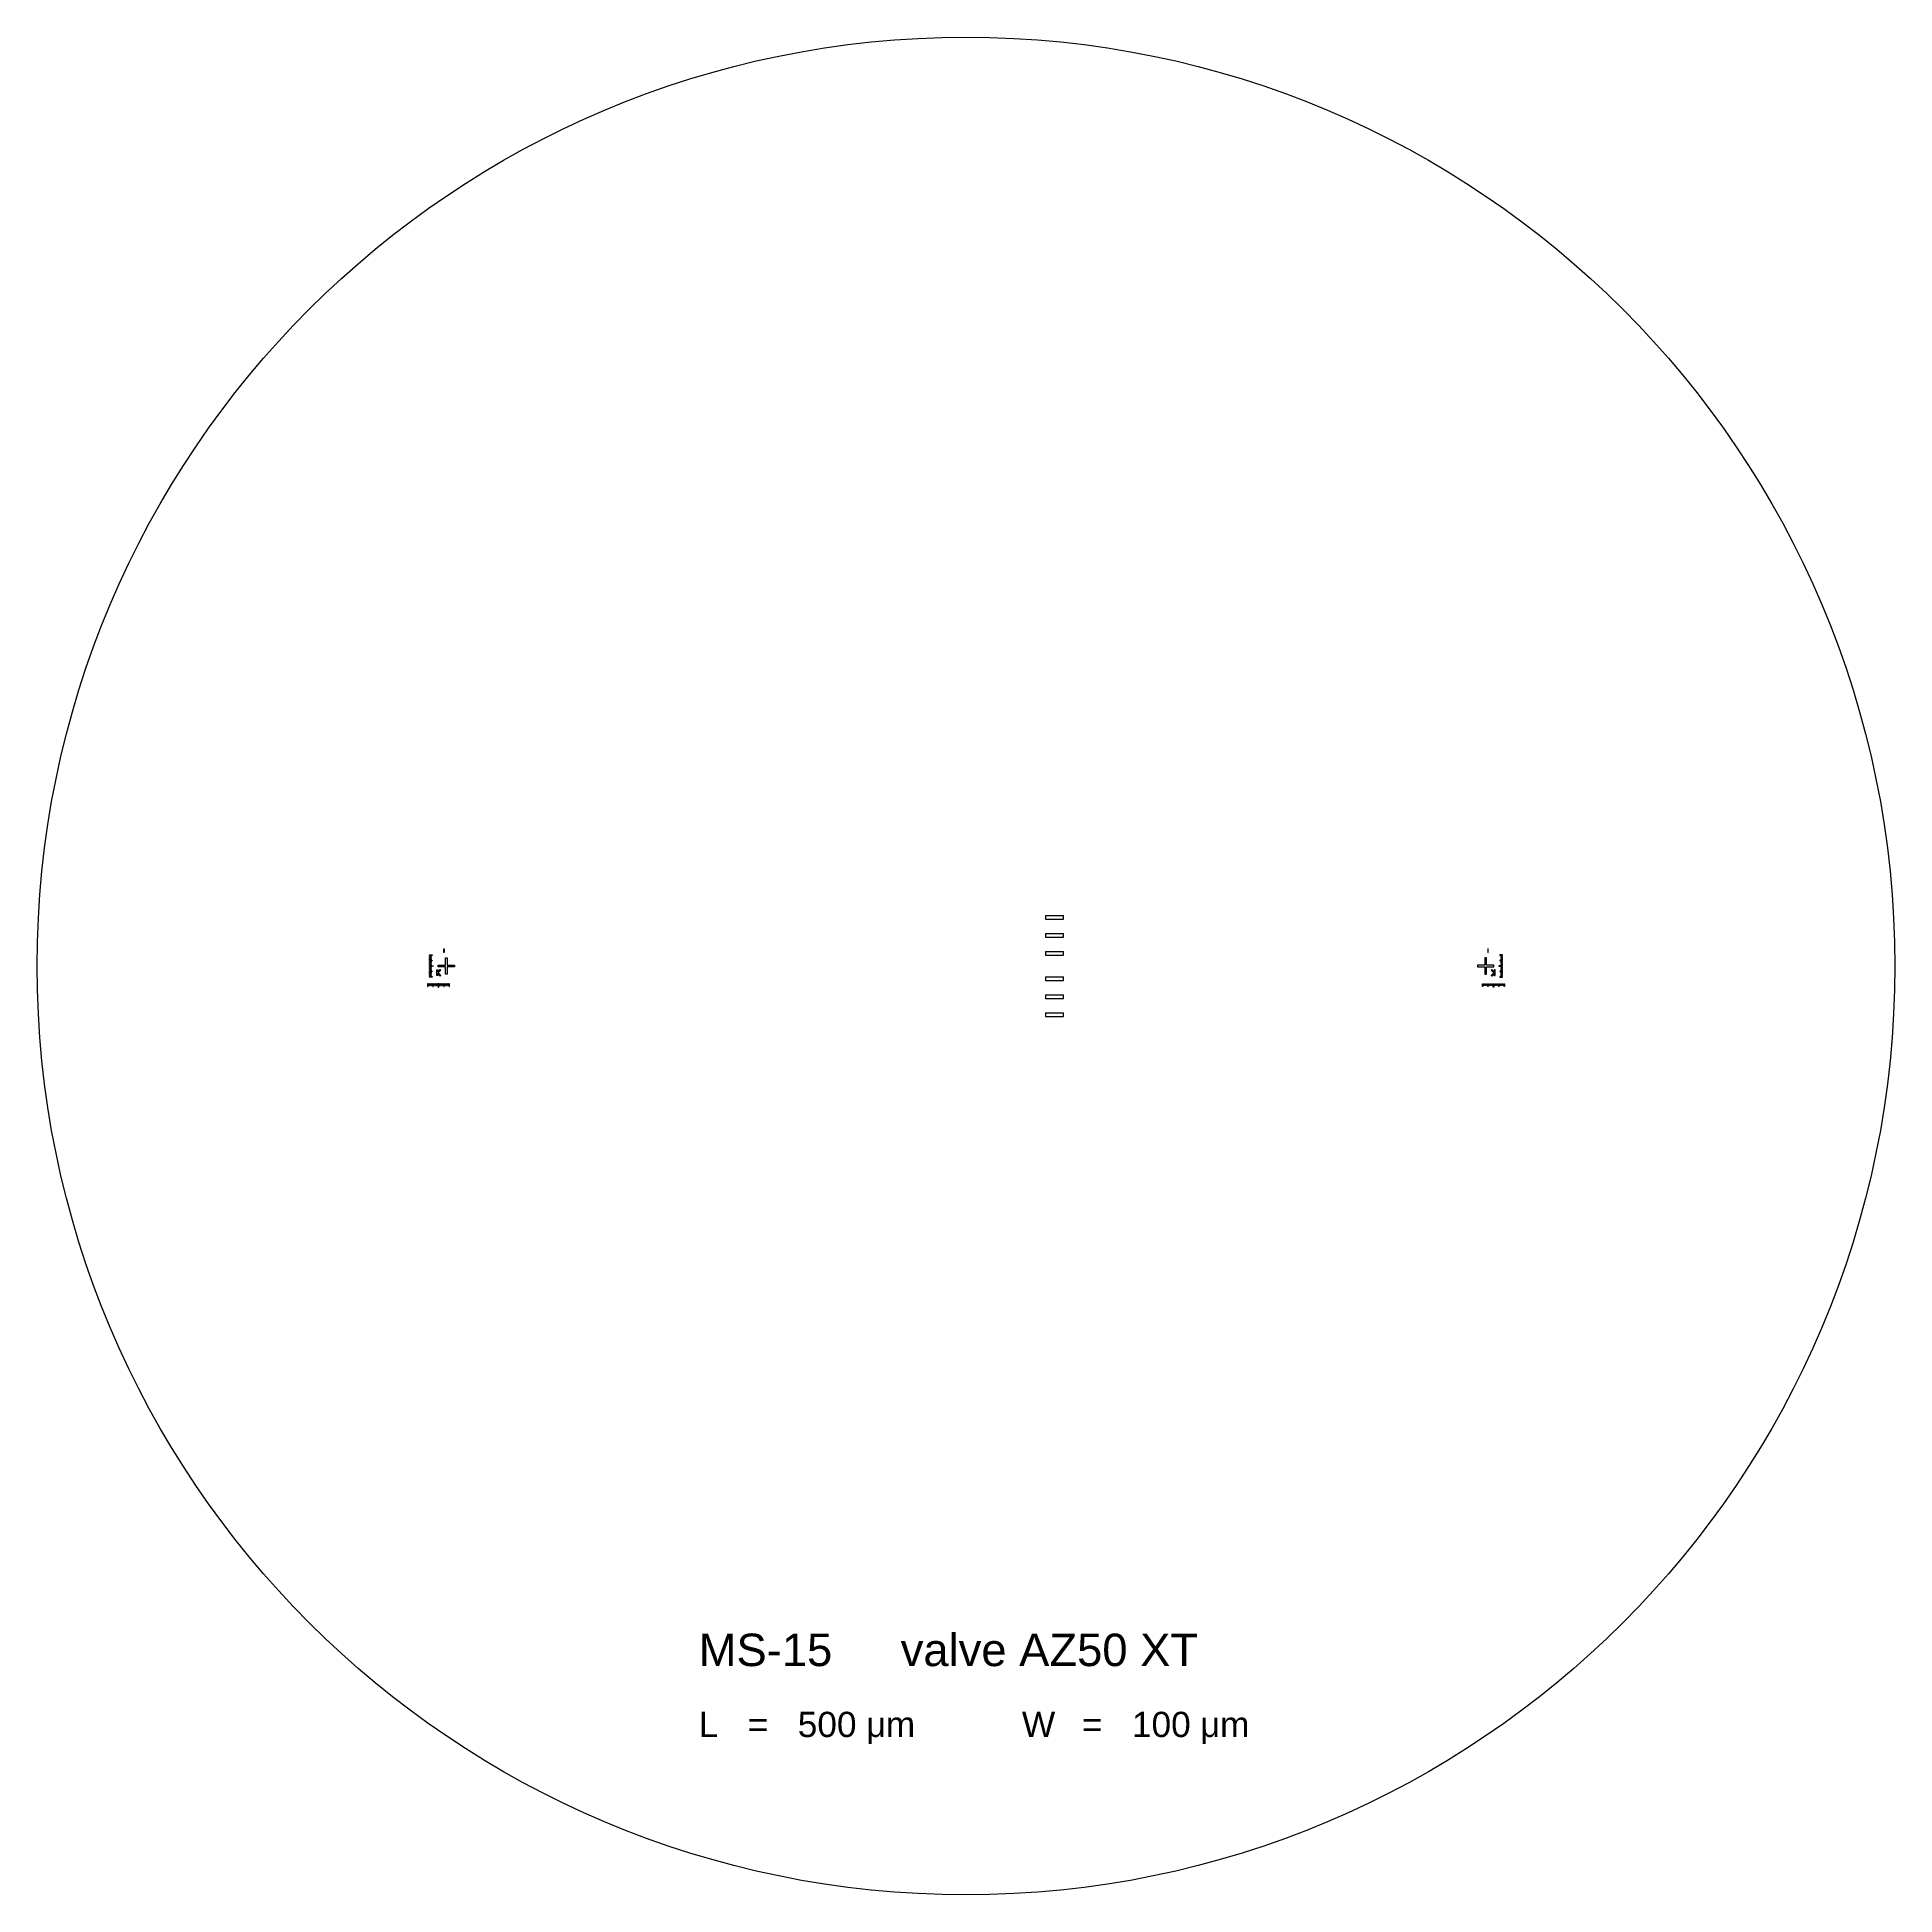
# Model space of a CAD drawing. Header units: millimetres. Extents: x -67206 to 185168, y -386 to 110577.
# Drawn here: x 64041 to 115541, y 0 to 51500 of the extents above; entities that cross this region are included whole.
import ezdxf

# ---------------------------------------------------------------- set-up
doc = ezdxf.new("R2010")
doc.units = ezdxf.units.MM
doc.layers.add('Clear', color=140, linetype='Continuous')
doc.layers.add('Opaque', color=10, linetype='Continuous')
doc.styles.get("Standard").update_dxf_attribs({"font": 'arial.ttf'})

msp = doc.modelspace()

# ---------------------------------------------------------------- texts
at = {"layer": 'Opaque', "insert": (82381, 7242), "char_height": 280, "attachment_point": 1}
msp.add_mtext_dynamic_manual_height_columns('{\\H3.2143x;MS-15^I^Ivalve AZ50 XT\\H0.83335x;\\P\\H0.53332x; \\P\\H1.75x;L   =   500 \\fSymbol|b0|i0|c2|p18;m\\fArial|b0|i0|c0|p34;m^I^I^IW^I  =   100 \\fSymbol|b0|i0|c2|p18;m\\fArial|b0|i0|c0|p34;m\\H0.5714x; }', width=15884.27, gutter_width=12.5, heights=[4746], dxfattribs=at)

# ---------------------------------------------------------------- linework, layer by layer
at = {"layer": 'Clear'}
msp.add_circle((89791, 25750), 25750, dxfattribs=at)
at = {"layer": 'Opaque'}
for p, q in [((91991, 27150), (92491, 27150)), ((91991, 27150), (91991, 27050)), ((91991, 27050), (92491, 27050)), ((92491, 27050), (92491, 27150)), ((91991, 26650), (92491, 26650)), ((91991, 26650), (91991, 26550)), ((91991, 26550), (92491, 26550)), ((92491, 26550), (92491, 26650)), ((74916, 26056), (74991, 26056)), ((74916, 26044), (74916, 26056)), ((74991, 26044), (74916, 26044)), ((74916, 26026), (74966, 26026)), ((74916, 26014), (74916, 26026)), ((74966, 26014), (74916, 26014)), ((74916, 25996), (74966, 25996)), ((74916, 25984), (74916, 25996)), ((74966, 25984), (74916, 25984)), ((74916, 25966), (74966, 25966)), ((74916, 25954), (74916, 25966)), ((74966, 25954), (74916, 25954)), ((74916, 25936), (74966, 25936)), ((74916, 25924), (74916, 25936)), ((74966, 25924), (74916, 25924)), ((74916, 25906), (74991, 25906)), ((74916, 25894), (74916, 25906)), ((74991, 25894), (74916, 25894)), ((74916, 25876), (74966, 25876)), ((74916, 25864), (74916, 25876)), ((74966, 25864), (74916, 25864)), ((74916, 25846), (74966, 25846)), ((74916, 25834), (74916, 25846)), ((74966, 25834), (74916, 25834)), ((74916, 25816), (74966, 25816)), ((74916, 25804), (74916, 25816)), ((74966, 25804), (74916, 25804)), ((74916, 25786), (74966, 25786)), ((74916, 25774), (74916, 25786)), ((74966, 25774), (74916, 25774)), ((74916, 25756), (75016, 25756)), ((74916, 25744), (74916, 25756)), ((74966, 26026), (74966, 26014)), ((74966, 25996), (74966, 25984)), ((74966, 25966), (74966, 25954)), ((74966, 25936), (74966, 25924)), ((74966, 25876), (74966, 25864)), ((74966, 25846), (74966, 25834)), ((74966, 25816), (74966, 25804)), ((74966, 25786), (74966, 25774)), ((74991, 26056), (74991, 26044)), ((74991, 25906), (74991, 25894)), ((75016, 25756), (75016, 25744)), ((75161, 25775), (75361, 25775)), ((75161, 25725), (75161, 25775)), ((75311, 26125), (75311, 26225)), ((75311, 26225), (75323, 26225)), ((75323, 26125), (75311, 26125)), ((75323, 26225), (75323, 26125)), ((75361, 25775), (75361, 25975)), ((75361, 25975), (75411, 25975)), ((75411, 25975), (75411, 25775)), ((75411, 25775), (75611, 25775)), ((75611, 25775), (75611, 25725)), ((91991, 26150), (92491, 26150)), ((91991, 26150), (91991, 26050)), ((91991, 26050), (92491, 26050)), ((92491, 26050), (92491, 26150)), ((104171, 25775), (103971, 25775)), ((103971, 25775), (103971, 25725)), ((104221, 25975), (104171, 25975)), ((104171, 25975), (104171, 25775)), ((104221, 25775), (104221, 25975)), ((104421, 25775), (104221, 25775)), ((104259, 26225), (104259, 26125)), ((104271, 26225), (104259, 26225)), ((104259, 26125), (104271, 26125)), ((104271, 26125), (104271, 26225)), ((104421, 25725), (104421, 25775)), ((104666, 25756), (104566, 25756)), ((104566, 25756), (104566, 25744)), ((104666, 26056), (104591, 26056)), ((104591, 26056), (104591, 26044)), ((104591, 26044), (104666, 26044)), ((104666, 25906), (104591, 25906)), ((104591, 25906), (104591, 25894)), ((104591, 25894), (104666, 25894)), ((104666, 26026), (104616, 26026)), ((104616, 26026), (104616, 26014)), ((104616, 26014), (104666, 26014)), ((104666, 25996), (104616, 25996)), ((104616, 25996), (104616, 25984)), ((104616, 25984), (104666, 25984)), ((104666, 25966), (104616, 25966)), ((104616, 25966), (104616, 25954)), ((104616, 25954), (104666, 25954)), ((104666, 25936), (104616, 25936)), ((104616, 25936), (104616, 25924)), ((104616, 25924), (104666, 25924)), ((104666, 25876), (104616, 25876)), ((104616, 25876), (104616, 25864)), ((104616, 25864), (104666, 25864)), ((104666, 25846), (104616, 25846)), ((104616, 25846), (104616, 25834)), ((104616, 25834), (104666, 25834)), ((104666, 25816), (104616, 25816)), ((104616, 25816), (104616, 25804)), ((104616, 25804), (104666, 25804)), ((104666, 25786), (104616, 25786)), ((104616, 25786), (104616, 25774)), ((104616, 25774), (104666, 25774)), ((104666, 26044), (104666, 26056)), ((104666, 26014), (104666, 26026)), ((104666, 25984), (104666, 25996)), ((104666, 25954), (104666, 25966)), ((104666, 25924), (104666, 25936)), ((104666, 25894), (104666, 25906)), ((104666, 25864), (104666, 25876)), ((104666, 25834), (104666, 25846)), ((104666, 25804), (104666, 25816)), ((104666, 25774), (104666, 25786)), ((104666, 25744), (104666, 25756)), ((74861, 25260), (74861, 25185)), ((74873, 25260), (74861, 25260)), ((74873, 25185), (74873, 25260)), ((74891, 25260), (74891, 25210)), ((74903, 25260), (74891, 25260)), ((74903, 25210), (74903, 25260)), ((75016, 25744), (74916, 25744)), ((74916, 25726), (74966, 25726)), ((74916, 25714), (74916, 25726)), ((74966, 25714), (74916, 25714)), ((74916, 25696), (74966, 25696)), ((74916, 25684), (74916, 25696)), ((74966, 25684), (74916, 25684)), ((74916, 25666), (74966, 25666)), ((74916, 25654), (74916, 25666)), ((74966, 25654), (74916, 25654)), ((74916, 25636), (74966, 25636)), ((74916, 25624), (74916, 25636)), ((74966, 25624), (74916, 25624)), ((74916, 25606), (74991, 25606)), ((74916, 25594), (74916, 25606)), ((74991, 25594), (74916, 25594)), ((74916, 25576), (74966, 25576)), ((74916, 25564), (74916, 25576)), ((74966, 25564), (74916, 25564)), ((74916, 25546), (74966, 25546)), ((74916, 25534), (74916, 25546)), ((74966, 25534), (74916, 25534)), ((74916, 25516), (74966, 25516)), ((74916, 25504), (74916, 25516)), ((74966, 25504), (74916, 25504)), ((74916, 25486), (74966, 25486)), ((74916, 25474), (74916, 25486)), ((74966, 25474), (74916, 25474)), ((74916, 25456), (74991, 25456)), ((74916, 25444), (74916, 25456)), ((74991, 25444), (74916, 25444)), ((74921, 25260), (74921, 25210)), ((74933, 25260), (74921, 25260)), ((74933, 25210), (74933, 25260)), ((74951, 25260), (74951, 25210)), ((74963, 25260), (74951, 25260)), ((74963, 25210), (74963, 25260)), ((74966, 25726), (74966, 25714)), ((74966, 25696), (74966, 25684)), ((74966, 25666), (74966, 25654)), ((74966, 25636), (74966, 25624)), ((74966, 25576), (74966, 25564)), ((74966, 25546), (74966, 25534)), ((74966, 25516), (74966, 25504)), ((74966, 25486), (74966, 25474)), ((74981, 25260), (74981, 25210)), ((74993, 25260), (74981, 25260)), ((74991, 25606), (74991, 25594)), ((74991, 25456), (74991, 25444)), ((74993, 25210), (74993, 25260)), ((75011, 25260), (75011, 25185)), ((75023, 25260), (75011, 25260)), ((75023, 25185), (75023, 25260)), ((75041, 25260), (75041, 25210)), ((75053, 25260), (75041, 25260)), ((75053, 25210), (75053, 25260)), ((75071, 25260), (75071, 25210)), ((75083, 25260), (75071, 25260)), ((75083, 25210), (75083, 25260)), ((75101, 25260), (75101, 25210)), ((75113, 25260), (75101, 25260)), ((75113, 25210), (75113, 25260)), ((75120, 25640), (75146, 25640)), ((75120, 25484), (75120, 25640)), ((75146, 25484), (75120, 25484)), ((75131, 25260), (75131, 25210)), ((75143, 25260), (75131, 25260)), ((75143, 25210), (75143, 25260)), ((75146, 25584), (75214, 25651)), ((75146, 25640), (75146, 25584)), ((75146, 25541), (75146, 25484)), ((75146, 25541), (75214, 25473)), ((75361, 25725), (75161, 25725)), ((75161, 25562), (75232, 25633)), ((75161, 25562), (75232, 25491)), ((75161, 25260), (75161, 25160)), ((75173, 25260), (75161, 25260)), ((75173, 25160), (75173, 25260)), ((75191, 25260), (75191, 25210)), ((75203, 25260), (75191, 25260)), ((75203, 25210), (75203, 25260)), ((75214, 25651), (75232, 25633)), ((75214, 25473), (75232, 25491)), ((75221, 25260), (75221, 25210)), ((75233, 25260), (75221, 25260)), ((75233, 25210), (75233, 25260)), ((75251, 25260), (75251, 25210)), ((75263, 25260), (75251, 25260)), ((75263, 25210), (75263, 25260)), ((75281, 25260), (75281, 25210)), ((75293, 25260), (75281, 25260)), ((75293, 25210), (75293, 25260)), ((75311, 25260), (75311, 25185)), ((75323, 25260), (75311, 25260)), ((75323, 25185), (75323, 25260)), ((75341, 25260), (75341, 25210)), ((75353, 25260), (75341, 25260)), ((75353, 25210), (75353, 25260)), ((75361, 25525), (75361, 25725)), ((75411, 25525), (75361, 25525)), ((75371, 25260), (75371, 25210)), ((75383, 25260), (75371, 25260)), ((75383, 25210), (75383, 25260)), ((75401, 25260), (75401, 25210)), ((75413, 25260), (75401, 25260)), ((75611, 25725), (75411, 25725)), ((75411, 25725), (75411, 25525)), ((75413, 25210), (75413, 25260)), ((75431, 25260), (75431, 25210)), ((75443, 25260), (75431, 25260)), ((75443, 25210), (75443, 25260)), ((75461, 25260), (75461, 25185)), ((75473, 25260), (75461, 25260)), ((75473, 25185), (75473, 25260)), ((91991, 25450), (92491, 25450)), ((91991, 25450), (91991, 25350)), ((91991, 25350), (92491, 25350)), ((92491, 25350), (92491, 25450)), ((103971, 25725), (104171, 25725)), ((104109, 25185), (104109, 25260)), ((104109, 25260), (104121, 25260)), ((104121, 25260), (104121, 25185)), ((104139, 25210), (104139, 25260)), ((104139, 25260), (104151, 25260)), ((104151, 25260), (104151, 25210)), ((104169, 25210), (104169, 25260)), ((104169, 25260), (104181, 25260)), ((104171, 25725), (104171, 25525)), ((104171, 25525), (104221, 25525)), ((104181, 25260), (104181, 25210)), ((104199, 25210), (104199, 25260)), ((104199, 25260), (104211, 25260)), ((104211, 25260), (104211, 25210)), ((104221, 25525), (104221, 25725)), ((104221, 25725), (104421, 25725)), ((104229, 25210), (104229, 25260)), ((104229, 25260), (104241, 25260)), ((104241, 25260), (104241, 25210)), ((104259, 25185), (104259, 25260)), ((104259, 25260), (104271, 25260)), ((104271, 25260), (104271, 25185)), ((104289, 25210), (104289, 25260)), ((104289, 25260), (104301, 25260)), ((104301, 25260), (104301, 25210)), ((104319, 25210), (104319, 25260)), ((104319, 25260), (104331, 25260)), ((104331, 25260), (104331, 25210)), ((104349, 25210), (104349, 25260)), ((104349, 25260), (104361, 25260)), ((104368, 25651), (104350, 25633)), ((104421, 25562), (104350, 25633)), ((104421, 25562), (104350, 25491)), ((104368, 25473), (104350, 25491)), ((104361, 25260), (104361, 25210)), ((104436, 25584), (104368, 25651)), ((104436, 25541), (104368, 25473)), ((104379, 25210), (104379, 25260)), ((104379, 25260), (104391, 25260)), ((104391, 25260), (104391, 25210)), ((104409, 25160), (104409, 25260)), ((104409, 25260), (104421, 25260)), ((104421, 25260), (104421, 25160)), ((104462, 25640), (104436, 25640)), ((104436, 25640), (104436, 25584)), ((104436, 25541), (104436, 25484)), ((104436, 25484), (104462, 25484)), ((104439, 25210), (104439, 25260)), ((104439, 25260), (104451, 25260)), ((104451, 25260), (104451, 25210)), ((104462, 25484), (104462, 25640)), ((104469, 25210), (104469, 25260)), ((104469, 25260), (104481, 25260)), ((104481, 25260), (104481, 25210)), ((104499, 25210), (104499, 25260)), ((104499, 25260), (104511, 25260)), ((104511, 25260), (104511, 25210)), ((104529, 25210), (104529, 25260)), ((104529, 25260), (104541, 25260)), ((104541, 25260), (104541, 25210)), ((104559, 25185), (104559, 25260)), ((104559, 25260), (104571, 25260)), ((104566, 25744), (104666, 25744)), ((104571, 25260), (104571, 25185)), ((104589, 25210), (104589, 25260)), ((104589, 25260), (104601, 25260)), ((104666, 25606), (104591, 25606)), ((104591, 25606), (104591, 25594)), ((104591, 25594), (104666, 25594)), ((104666, 25456), (104591, 25456)), ((104591, 25456), (104591, 25444)), ((104591, 25444), (104666, 25444)), ((104601, 25260), (104601, 25210)), ((104666, 25726), (104616, 25726)), ((104616, 25726), (104616, 25714)), ((104616, 25714), (104666, 25714)), ((104666, 25696), (104616, 25696)), ((104616, 25696), (104616, 25684)), ((104616, 25684), (104666, 25684)), ((104666, 25666), (104616, 25666)), ((104616, 25666), (104616, 25654)), ((104616, 25654), (104666, 25654)), ((104666, 25636), (104616, 25636)), ((104616, 25636), (104616, 25624)), ((104616, 25624), (104666, 25624)), ((104666, 25576), (104616, 25576)), ((104616, 25576), (104616, 25564)), ((104616, 25564), (104666, 25564)), ((104666, 25546), (104616, 25546)), ((104616, 25546), (104616, 25534)), ((104616, 25534), (104666, 25534)), ((104666, 25516), (104616, 25516)), ((104616, 25516), (104616, 25504)), ((104616, 25504), (104666, 25504)), ((104666, 25486), (104616, 25486)), ((104616, 25486), (104616, 25474)), ((104616, 25474), (104666, 25474)), ((104619, 25210), (104619, 25260)), ((104619, 25260), (104631, 25260)), ((104631, 25260), (104631, 25210)), ((104649, 25210), (104649, 25260)), ((104649, 25260), (104661, 25260)), ((104661, 25260), (104661, 25210)), ((104666, 25714), (104666, 25726)), ((104666, 25684), (104666, 25696)), ((104666, 25654), (104666, 25666)), ((104666, 25624), (104666, 25636)), ((104666, 25594), (104666, 25606)), ((104666, 25564), (104666, 25576)), ((104666, 25534), (104666, 25546)), ((104666, 25504), (104666, 25516)), ((104666, 25474), (104666, 25486)), ((104666, 25444), (104666, 25456)), ((104679, 25210), (104679, 25260)), ((104679, 25260), (104691, 25260)), ((104691, 25260), (104691, 25210)), ((104709, 25185), (104709, 25260)), ((104709, 25260), (104721, 25260)), ((104721, 25260), (104721, 25185)), ((74861, 25185), (74873, 25185)), ((74891, 25210), (74903, 25210)), ((74921, 25210), (74933, 25210)), ((74951, 25210), (74963, 25210)), ((74981, 25210), (74993, 25210)), ((75011, 25185), (75023, 25185)), ((75041, 25210), (75053, 25210)), ((75071, 25210), (75083, 25210)), ((75101, 25210), (75113, 25210)), ((75131, 25210), (75143, 25210)), ((75161, 25160), (75173, 25160)), ((75191, 25210), (75203, 25210)), ((75221, 25210), (75233, 25210)), ((75251, 25210), (75263, 25210)), ((75281, 25210), (75293, 25210)), ((75311, 25185), (75323, 25185)), ((75341, 25210), (75353, 25210)), ((75371, 25210), (75383, 25210)), ((75401, 25210), (75413, 25210)), ((75431, 25210), (75443, 25210)), ((75461, 25185), (75473, 25185)), ((91991, 24950), (92491, 24950)), ((91991, 24950), (91991, 24850)), ((91991, 24850), (92491, 24850)), ((92491, 24850), (92491, 24950)), ((104121, 25185), (104109, 25185)), ((104151, 25210), (104139, 25210)), ((104181, 25210), (104169, 25210)), ((104211, 25210), (104199, 25210)), ((104241, 25210), (104229, 25210)), ((104271, 25185), (104259, 25185)), ((104301, 25210), (104289, 25210)), ((104331, 25210), (104319, 25210)), ((104361, 25210), (104349, 25210)), ((104391, 25210), (104379, 25210)), ((104421, 25160), (104409, 25160)), ((104451, 25210), (104439, 25210)), ((104481, 25210), (104469, 25210)), ((104511, 25210), (104499, 25210)), ((104541, 25210), (104529, 25210)), ((104571, 25185), (104559, 25185)), ((104601, 25210), (104589, 25210)), ((104631, 25210), (104619, 25210)), ((104661, 25210), (104649, 25210)), ((104691, 25210), (104679, 25210)), ((104721, 25185), (104709, 25185)), ((91991, 24450), (92491, 24450)), ((91991, 24450), (91991, 24350)), ((91991, 24350), (92491, 24350)), ((92491, 24350), (92491, 24450))]:
    msp.add_line(p, q, dxfattribs=at)

msp.set_redraw_order([(e.dxf.handle, doc.entitydb.next_handle()) for e in msp.query("TEXT MTEXT ATTDEF DIMENSION ARC_DIMENSION")])  # texts and dimensions are drawn at this point

doc.saveas('drawing.dxf')
